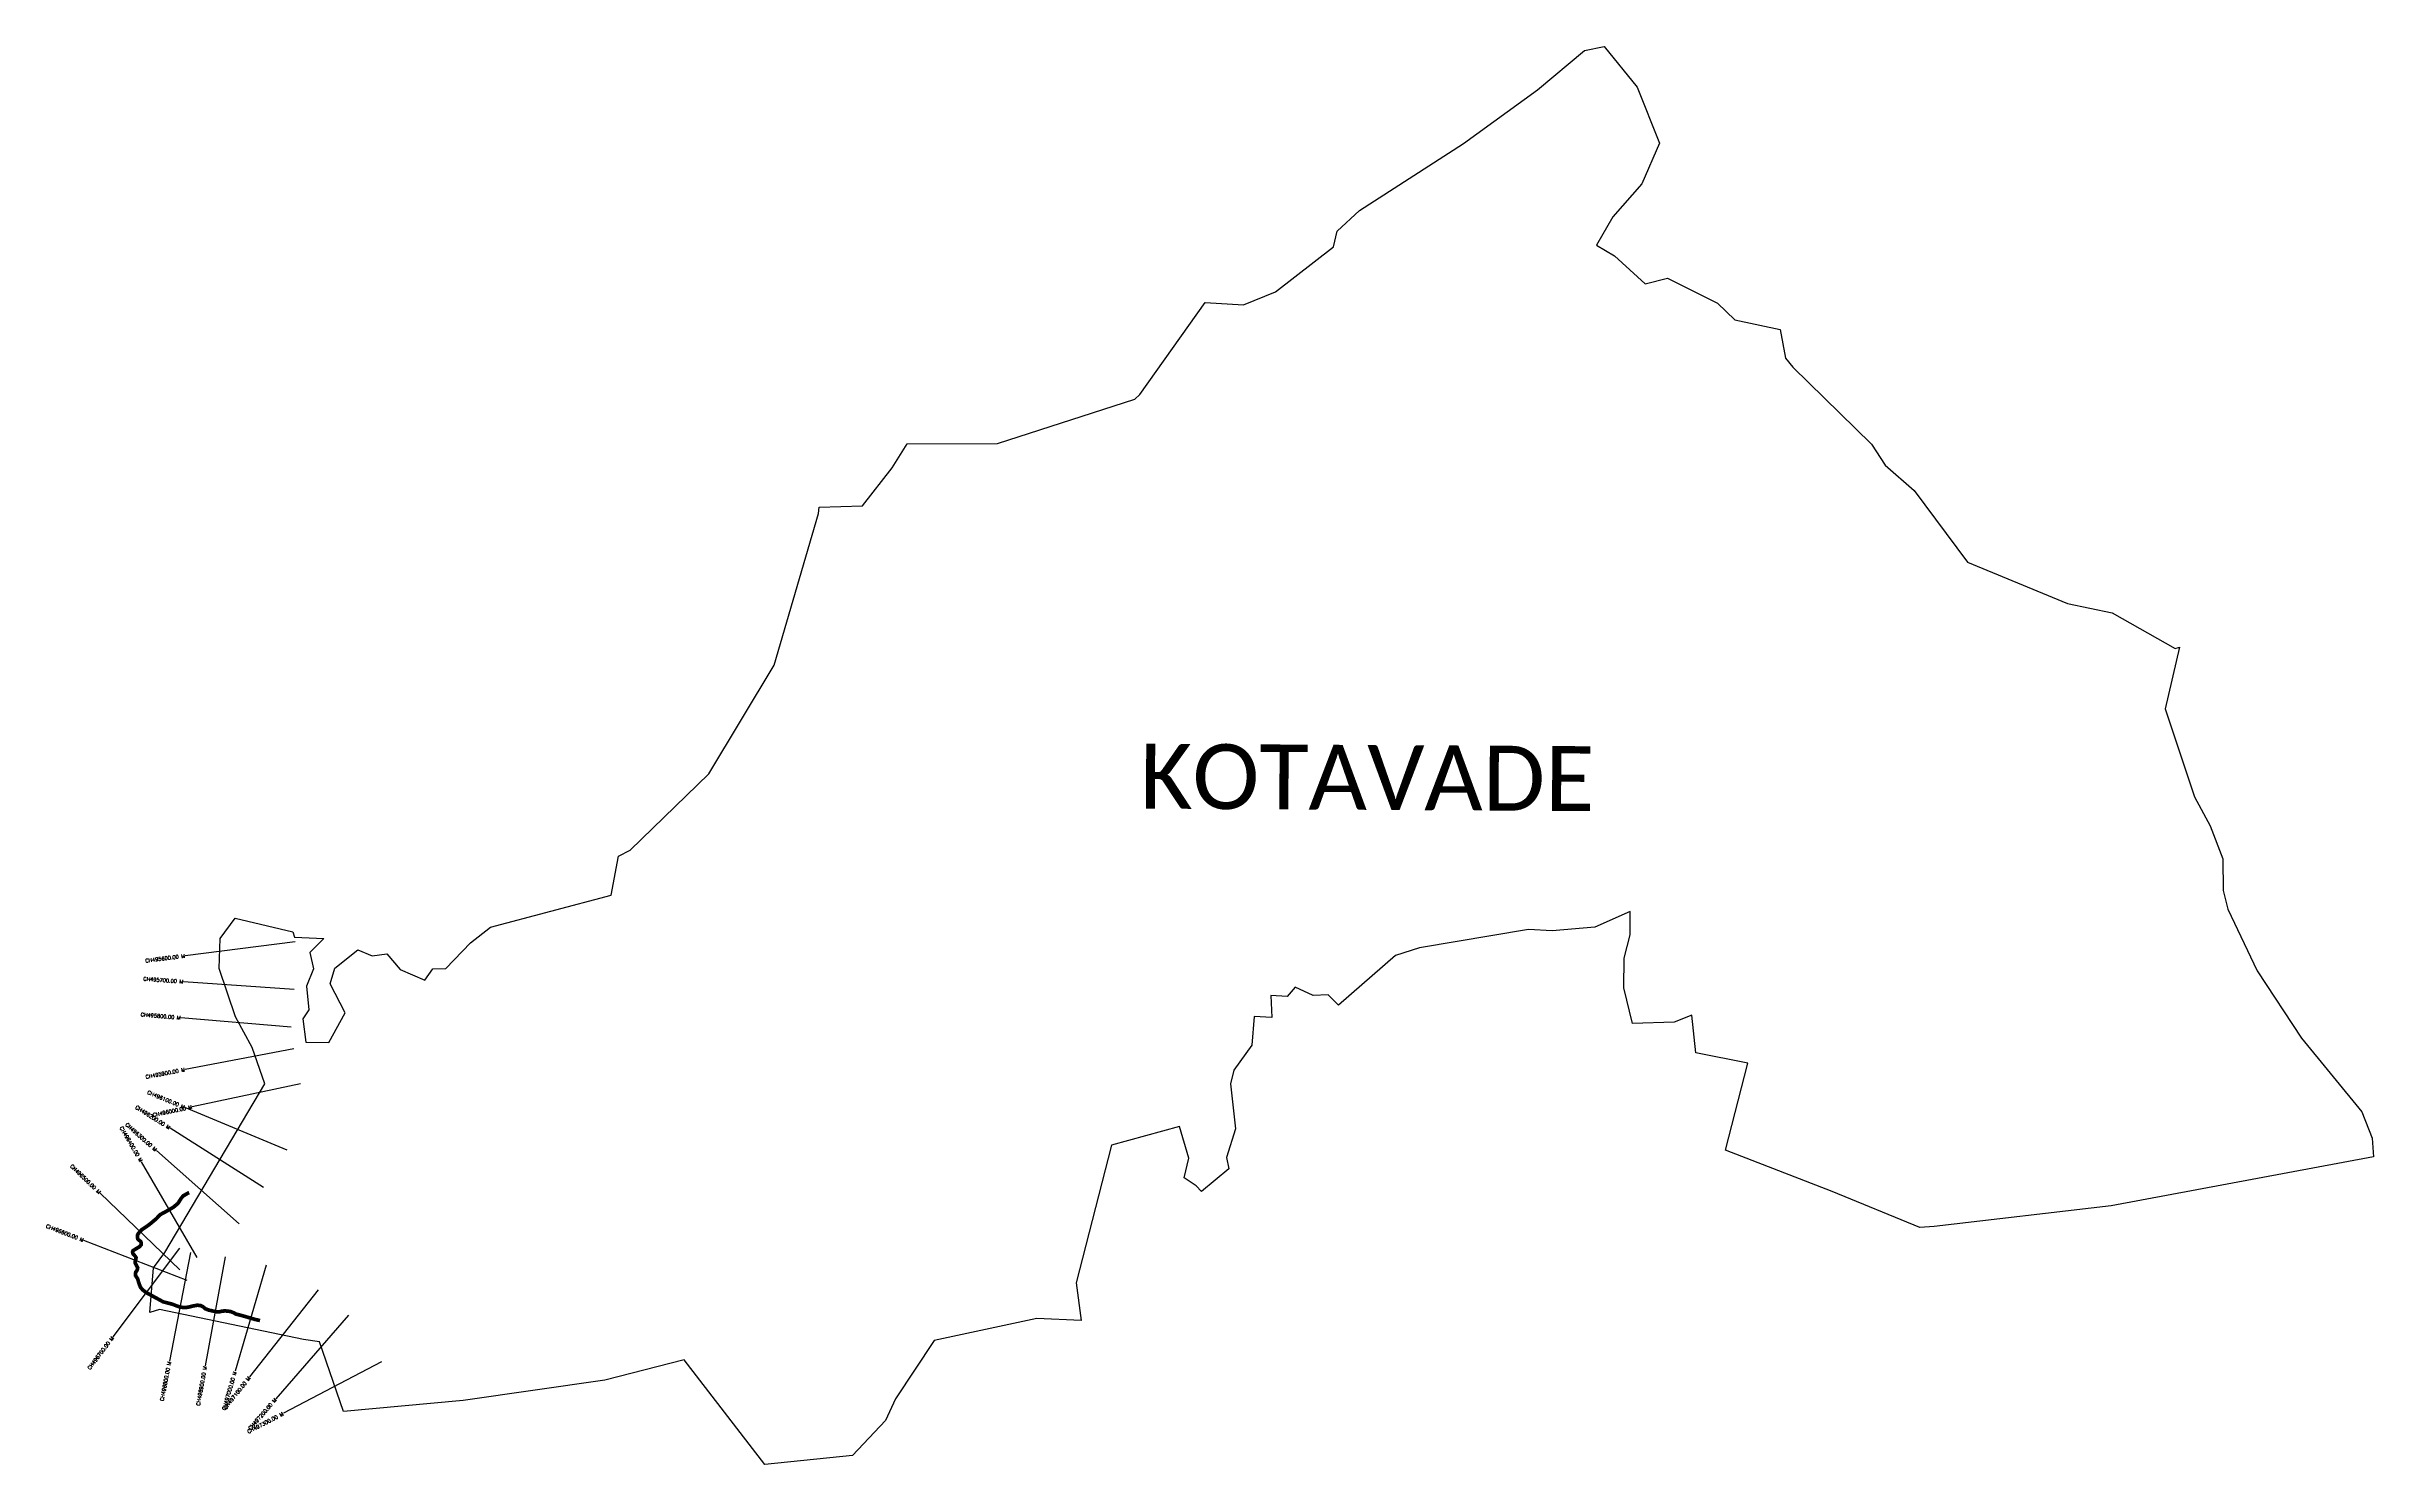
# Model space of a CAD drawing. Header units: metres. Extents: x 317113 to 323421, y 1888698 to 1892541.
import ezdxf
from ezdxf.enums import TextEntityAlignment as Align

# ---------------------------------------------------------------- set-up
doc = ezdxf.new("R2010")
doc.units = ezdxf.units.M
for name, color, linetype in [('CS', 134, 'Continuous'), ('CSMark', 6, 'Continuous'), ('UNPROTECTED', 10, 'Continuous'), ('VILLAGE BOUNDRY', 10, 'Continuous'), ('VILLAGE NAME', 250, 'Continuous')]:
    doc.layers.add(name, color=color, linetype=linetype)
doc.styles.get("Standard").update_dxf_attribs({"font": 'simplex.shx'})

msp = doc.modelspace()

# ---------------------------------------------------------------- linework, layer by layer
at = {"layer": 'CS'}
for p, q in [((317786.6, 1890114.3), (317488.9, 1890076.9)), ((317783.6, 1889985.1), (317484.4, 1890006.6)), ((317776.2, 1889883.6), (317477.2, 1889908.7)), ((317783.4, 1889824.6), (317488.7, 1889768.8)), ((317801.4, 1889729.5), (317507.8, 1889667.6)), ((317764.6, 1889550.1), (317487.7, 1889665.5)), ((317701.3, 1889449.4), (317447.5, 1889609.4)), ((317521.4, 1889259.7), (317370.1, 1889518.7)), ((317635.2, 1889350.1), (317410.6, 1889549)), ((317474.5, 1889225.8), (317258, 1889433.4)), ((317493.8, 1889197), (317214.1, 1889305.4)), ((317473.1, 1889284.1), (317292.7, 1889044.5)), ((317502.8, 1889272.6), (317445.9, 1888978.1)), ((317596.5, 1889260.7), (317542.8, 1888965.5)), ((317708.3, 1889238.9), (317624, 1888951)), ((317848.9, 1889171.2), (317663.2, 1888935.6)), ((317931.6, 1889102.7), (317734.4, 1888876.6)), ((318020.5, 1888976.3), (317754.8, 1888837))]:
    msp.add_line(p, q, dxfattribs=at)
at = {"layer": 'UNPROTECTED', "const_width": 10, "flags": 128}
msp.add_lwpolyline([(317499.4, 1889435), (317496.2, 1889433.7), (317484.2, 1889426.8), (317478.7, 1889421.2), (317469, 1889405.9), (317456.8, 1889395.7), (317439.1, 1889385.3), (317420, 1889375), (317410.7, 1889364.7), (317392.5, 1889349.5), (317384.6, 1889343.8), (317371.2, 1889334.8), (317364.9, 1889328.2), (317361.5, 1889324.1), (317359.6, 1889320.7), (317359, 1889315.1), (317360.1, 1889309), (317363.3, 1889306.1), (317367.8, 1889302.7), (317369.3, 1889299.1), (317369.5, 1889294.1), (317364.6, 1889288.5), (317356.7, 1889283.7), (317347.2, 1889277.9), (317345.9, 1889274.4), (317346.6, 1889270), (317353.5, 1889262.2), (317355.3, 1889259.1), (317355, 1889254), (317353.4, 1889249.8), (317353.3, 1889244.1), (317357.4, 1889236), (317359.7, 1889231.8), (317359.3, 1889228.2), (317357.2, 1889222.9), (317354.6, 1889219.8), (317353.6, 1889214.7), (317354.2, 1889210), (317356.3, 1889206.6), (317359.7, 1889201.5), (317363.2, 1889189.3), (317367.4, 1889178.4), (317373.6, 1889171.3), (317383.6, 1889163.8), (317407.1, 1889151), (317429, 1889139.1), (317445.8, 1889134.8), (317454.9, 1889132.4), (317463.6, 1889128.8), (317473.4, 1889125.5), (317481.9, 1889123.9), (317488.2, 1889123.5), (317497.9, 1889124.8), (317511.1, 1889128.1), (317521.2, 1889129.9), (317529.8, 1889129.2), (317536.5, 1889126.1), (317543.3, 1889120.3), (317552.3, 1889116.8), (317563.7, 1889114.2), (317574.2, 1889112.2), (317581.8, 1889112.2), (317590.3, 1889114.2), (317598.6, 1889114.4), (317611.5, 1889112.9), (317620, 1889109.5), (317626.1, 1889106), (317636.7, 1889103.4), (317652.3, 1889099), (317677.1, 1889091.7), (317691.5, 1889088.4)], dxfattribs=at)
at = {"layer": 'VILLAGE BOUNDRY', "color": 3, "flags": 128}
msp.add_lwpolyline([(321281.8, 1892530.1), (321335.4, 1892540.8)], dxfattribs=at)
at = {"layer": 'VILLAGE BOUNDRY', "color": 3}
for points in [[(323420.9, 1889531.8, 0), (322709.7, 1889399.7, 0), (322230.2, 1889343.1, 0), (322190.7, 1889340.7, 0), (321953.5, 1889438.2, 0), (321664.1, 1889550.4, 0), (321724.4, 1889786, 0), (321584.2, 1889813.5, 0), (321573.2, 1889915.7, 0), (321525.3, 1889896.7, 0), (321412.3, 1889893, 0), (321388.6, 1889989.7, 0), (321389.6, 1890070.8, 0), (321406.3, 1890133.6, 0), (321406.3, 1890197, 0), (321309.8, 1890154.7, 0), (321194.6, 1890144.6, 0), (321130.4, 1890147.7, 0), (320835.1, 1890098.7, 0), (320769.9, 1890078.1, 0), (320614.8, 1889942.8, 0), (320587.4, 1889971, 0), (320546.9, 1889969.4, 0), (320498, 1889991.5, 0), (320475.6, 1889966.8, 0), (320431.5, 1889969.2, 0), (320434.2, 1889909.5, 0), (320386.1, 1889912.3, 0), (320380.4, 1889834.3, 0), (320331.1, 1889766.8, 0), (320322, 1889730.3, 0), (320335.6, 1889608.1, 0), (320311.6, 1889530.6, 0), (320317.6, 1889499.3, 0), (320244, 1889438.1, 0), (320229.6, 1889453.3, 0), (320196.9, 1889475.5, 0), (320209.4, 1889528.6, 0), (320183.7, 1889614.2, 0), (320000.1, 1889563.3, 0), (319903.7, 1889190.9, 0), (319917.8, 1889088.2, 0), (319797.2, 1889094.3, 0), (319518.9, 1889034.5, 0), (319414.1, 1888876.1, 0), (319387, 1888817.9, 0), (319297.5, 1888722.8, 0), (319060.4, 1888698.5, 0), (318841.3, 1888982.2, 0), (318626.4, 1888927.1, 0), (318241.8, 1888872, 0), (317918.1, 1888842, 0), (317852.7, 1889031, 0), (317809.1, 1889037, 0), (317418.6, 1889118.7, 0), (317392.9, 1889109.8, 0), (317402.4, 1889231.5, 0), (317433.7, 1889273.2, 0), (317704.1, 1889729.7, 0), (317670.5, 1889827.9, 0), (317625, 1889911.6, 0), (317581.1, 1890042, 0), (317583.7, 1890123.5, 0), (317623.9, 1890178.7, 0), (317780.5, 1890141.7, 0), (317785.2, 1890127.4, 0), (317864.6, 1890123.3, 0), (317826.8, 1890086, 0), (317836.1, 1890041.6, 0), (317817.5, 1889994.6, 0), (317824, 1889930.6, 0), (317807.2, 1889906.2, 0), (317815.6, 1889842.8, 0), (317877.8, 1889841.7, 0), (317922.5, 1889922, 0), (317881.8, 1890000.7, 0), (317894, 1890043.5, 0), (317956.4, 1890093.4, 0), (317995.8, 1890077, 0), (318035.5, 1890082.4, 0), (318071.7, 1890040, 0), (318138.5, 1890010.9, 0), (318159.8, 1890041.4, 0), (318195.5, 1890042.2, 0), (318261.7, 1890111.9, 0), (318316.4, 1890154.4, 0), (318643.7, 1890240.9, 0), (318663.2, 1890346.9, 0), (318695.1, 1890362.9, 0), (318908.4, 1890570, 0), (319084.9, 1890864.7, 0), (319205.1, 1891275.4, 0), (319207.6, 1891292.9, 0), (319325.1, 1891296.4, 0), (319405.1, 1891399.1, 0), (319445.8, 1891464.4, 0), (319690.4, 1891465.1, 0), (320062.7, 1891585.5, 0), (320076.8, 1891598.2, 0), (320254.1, 1891847.2, 0), (320357.8, 1891840.9, 0), (320444.6, 1891876.4, 0), (320601.3, 1891997.7, 0), (320611.5, 1892040.2, 0), (320672.4, 1892096.7, 0), (320954.1, 1892278.2, 0), (321154.4, 1892423.7, 0), (321281.8, 1892530.1, 0)], [(321335.4, 1892540.8, 0), (321424.4, 1892430.6, 0), (321485.8, 1892279.4, 0), (321437.4, 1892169, 0), (321358.9, 1892079.6, 0), (321315, 1892002.5, 0), (321363, 1891974, 0), (321446.7, 1891898, 0), (321507, 1891913.6, 0), (321642.2, 1891845.6, 0), (321689.5, 1891800, 0), (321812.6, 1891774.3, 0), (321826.8, 1891696.4, 0), (321846.6, 1891672.2, 0), (322060.1, 1891463.1, 0), (322096.9, 1891406.4, 0), (322175.8, 1891338, 0), (322320.5, 1891144, 0), (322591.1, 1891031.2, 0), (322712.4, 1891006.3, 0), (322883.2, 1890909.3, 0), (322895.5, 1890913.4, 0), (322856.6, 1890745.7, 0), (322935.6, 1890507.8, 0), (322978.2, 1890428.6, 0), (323012.9, 1890339.4, 0), (323013.9, 1890253.9, 0), (323026.3, 1890203.3, 0), (323105.8, 1890036.4, 0), (323225.5, 1889853.6, 0), (323389, 1889653.8, 0), (323417.7, 1889582.9, 0), (323420.9, 1889531.8, 0)]]:
    msp.add_polyline3d(points, dxfattribs=at)

# ---------------------------------------------------------------- texts
at = {"layer": 'CSMark'}
for s, rotation, p in [('CH495600.00 M', 7.15176, (317488, 1890076.8)), ('CH495700.00 M', 355.88837, (317483.4, 1890006.7)), ('CH495800.00 M', 355.20385, (317476.2, 1889908.8)), ('CH495900.00 M', 10.72025, (317487.7, 1889768.6)), ('CH496100.00 M', 337.36887, (317486.8, 1889665.9)), ('CH496200.00 M', 327.78466, (317446.7, 1889609.9)), ('CH496000.00 M', 11.89634, (317506.9, 1889667.4)), ('CH496400.00 M', 300.29387, (317369.6, 1889519.6)), ('CH496300.00 M', 318.48381, (317409.8, 1889549.6)), ('CH496500.00 M', 316.20482, (317257.3, 1889434.1)), ('CH496600.00 M', 338.81878, (317213.1, 1889305.8)), ('CH496700.00 M', 53.0236, (317292.1, 1889043.7)), ('CH496800.00 M', 79.05184, (317445.7, 1888977.1)), ('CH496900.00 M', 79.70072, (317542.7, 1888964.5)), ('CH497000.00 M', 73.69042, (317623.7, 1888950)), ('CH497100.00 M', 51.76109, (317662.6, 1888934.8)), ('CH497200.00 M', 48.90615, (317733.8, 1888875.8)), ('CH497300.00 M', 27.67177, (317753.9, 1888836.5))]:
    msp.add_text(s, height=10, rotation=rotation, dxfattribs=at).set_placement(p, align=Align.MIDDLE_RIGHT)
at = {"layer": 'VILLAGE NAME', "insert": (320077.4, 1890651.6), "char_height": 175.757, "attachment_point": 1, "rotation": 359.67619}
msp.add_mtext_dynamic_manual_height_columns('{\\fCalibri|b0|i0|c0|p34;KOTAVADE}', width=2071.906, gutter_width=878.8, heights=[0], dxfattribs=at)

doc.saveas('drawing.dxf')
